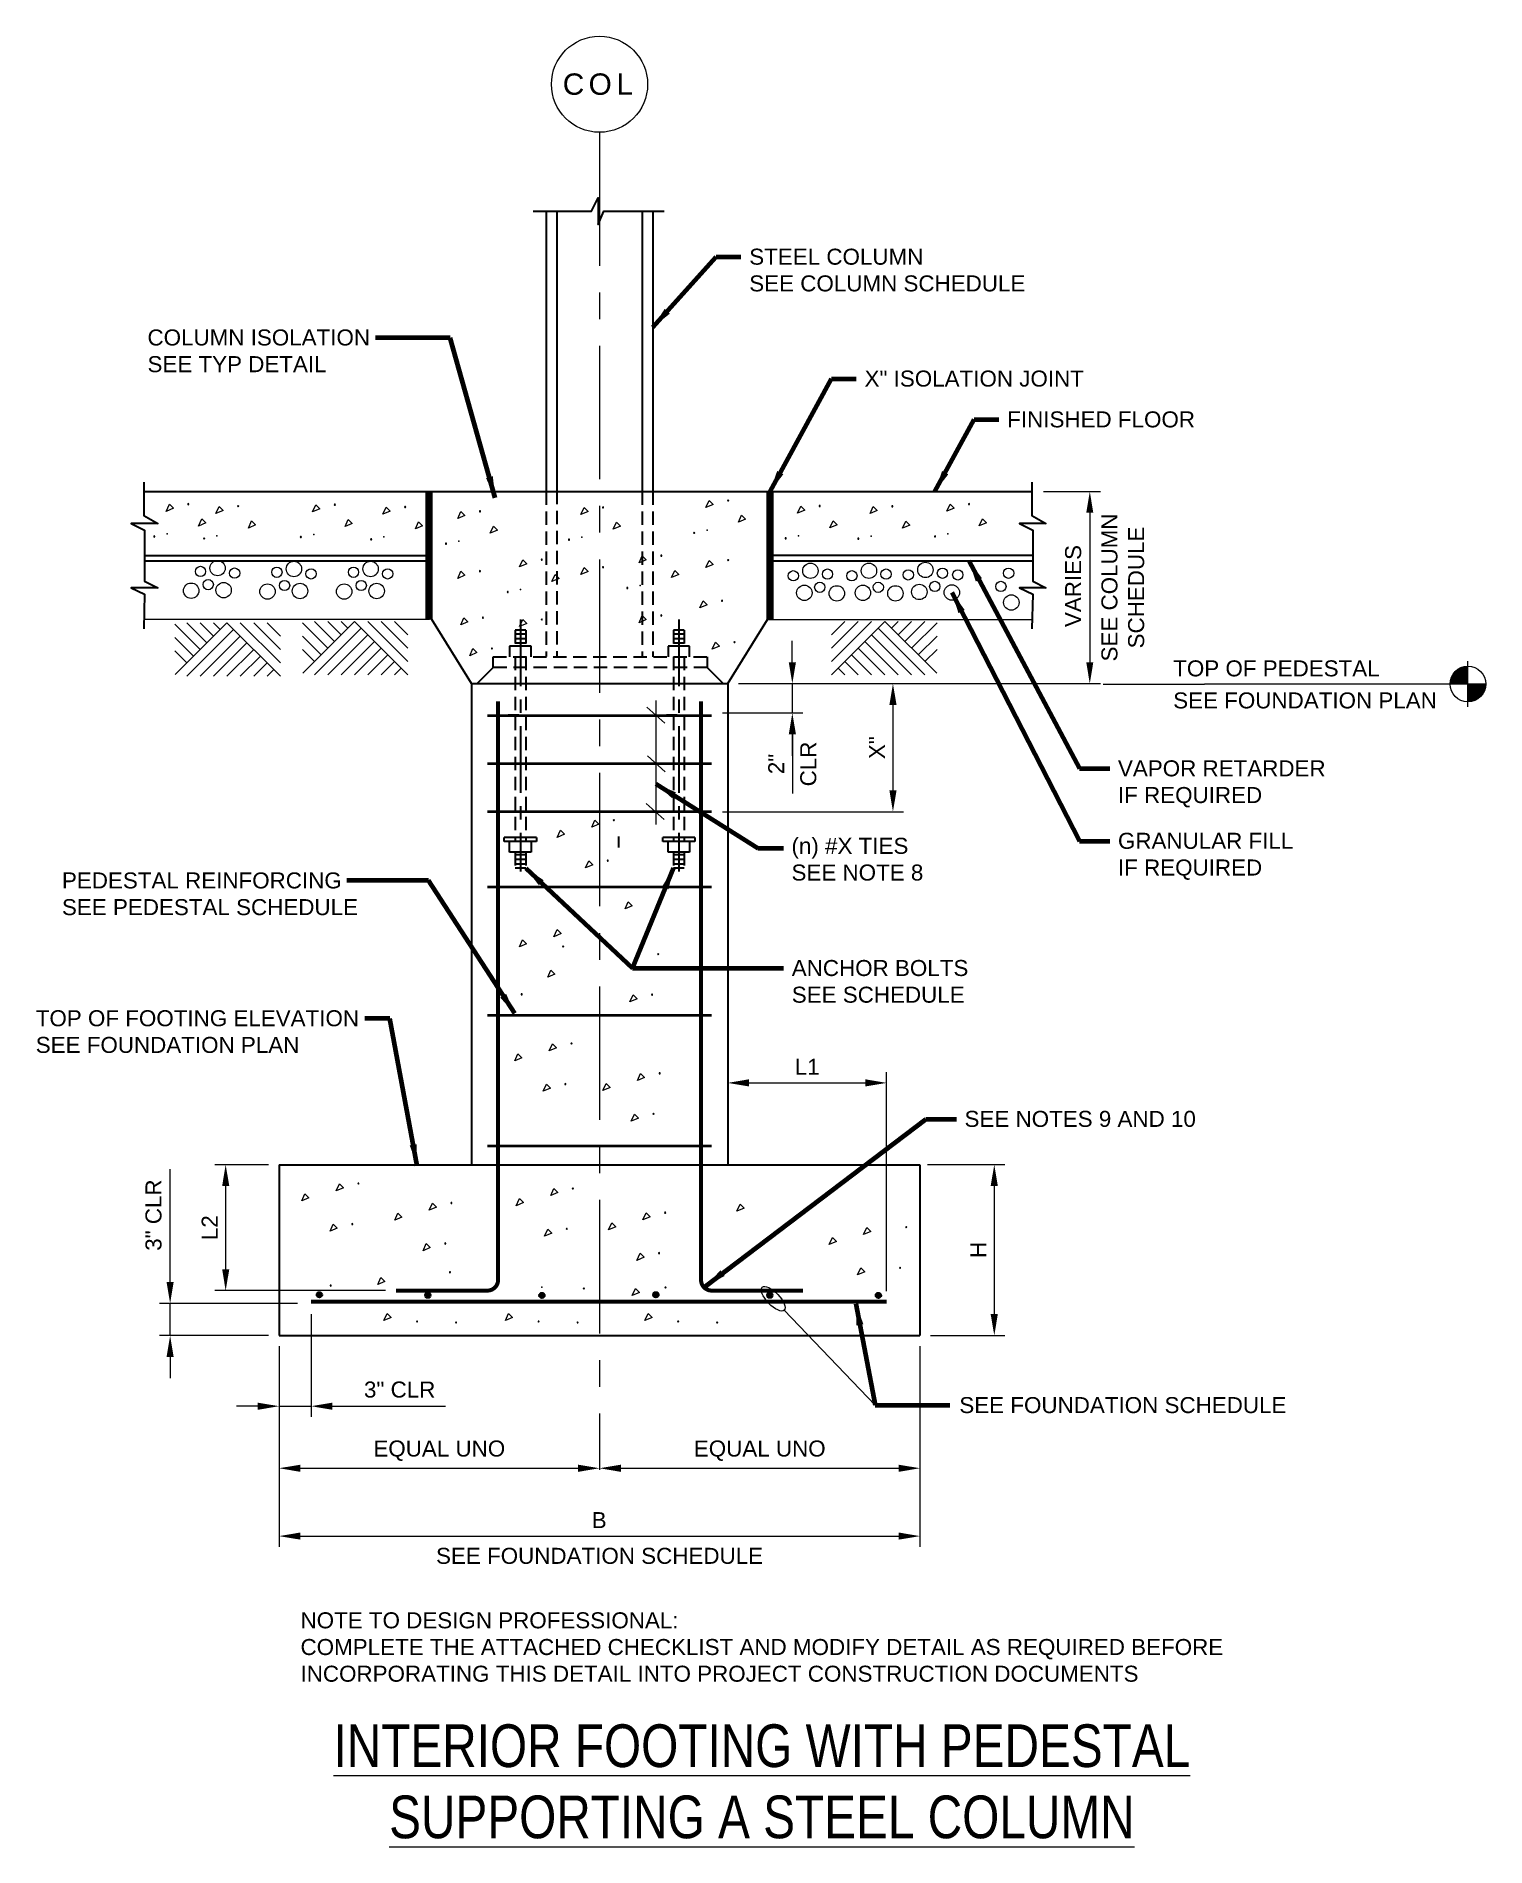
# Model space of a CAD drawing. Header units: inches. Extents: x -285 to -149, y 1893 to 2063.
import ezdxf

# ---------------------------------------------------------------- set-up
doc = ezdxf.new("R2010")
doc.units = ezdxf.units.IN
doc.header["$LTSCALE"] = 5
doc.header["$MEASUREMENT"] = 0
for name, pattern in [('CENTER', [2, 1.25, -0.25, 0.25, -0.25]), ('CENTERX2', [4, 2.5, -0.5, 0.5, -0.5]), ('HIDDEN', [0.375, 0.25, -0.125])]:
    doc.linetypes.add(name, pattern=pattern)
for name, color, linetype, lineweight in [('S-ANNO-DIMS', 1, 'Continuous', 20), ('S-ANNO-TEXT', 7, 'Continuous', 20), ('S-DELT-PATT', 7, 'Continuous', 15), ('S-DETL', 3, 'Continuous', 30), ('S-GRID', 9, 'CENTER', 20), ('S-GRID-IDEN', 9, 'Continuous', 20)]:
    doc.layers.add(name, color=color, linetype=linetype, lineweight=lineweight)
doc.styles.add('Romans', font='arial.ttf')
doc.dimstyles.get("Standard").update_dxf_attribs({"dimtxt": 0.18, "dimasz": 0.18, "dimexe": 0.18, "dimexo": 0.0625, "dimgap": 0.09, "dimtad": 0, "dimtih": 1, "dimtoh": 1, "dimdec": 4, "dimzin": 0, "dimdsep": 46, "dimtxsty": 'Standard', "dimcen": 0.09, "dimadec": 0, "dimazin": 0, "dimtfac": 1, "dimtdec": 4, "dimtofl": 0, "dimtmove": 0, "dimatfit": 3, "dimfxl": 1, "dimtolj": 1, "dimtzin": 0, "dimarcsym": 0})

msp = doc.modelspace()

# ---------------------------------------------------------------- texts
at = {"layer": 'S-ANNO-DIMS', "insert": (-182.7915521, 2011.0936153), "char_height": 1.499999989, "attachment_point": 5, "rotation": 90, "style": 'Romans'}
msp.add_mtext('\\A1;SEE COLUMN\\PSCHEDULE', dxfattribs=at)
at = {"layer": 'S-ANNO-DIMS', "insert": (-213.7356609, 1994.5630901), "char_height": 1.49999999, "attachment_point": 5, "rotation": 90, "line_spacing_factor": 1.2, "style": 'Romans'}
msp.add_mtext('\\A1;2"\\PCLR', dxfattribs=at)
at = {"layer": 'S-ANNO-DIMS', "insert": (-231.7867296, 1920.3831125), "char_height": 1.499999989, "attachment_point": 5, "style": 'Romans'}
msp.add_mtext('\\A1;SEE FOUNDATION SCHEDULE', dxfattribs=at)
at = {"layer": 'S-ANNO-TEXT', "style": 'Romans'}
for s, insert, char_height, attachment_point in [('{\\T1.2;COL}', (-231.7867296, 2058.2296153), 2, 5), ('\\A1;STEEL COLUMN\\PSEE COLUMN SCHEDULE', (-217.7718452, 2042.8283854), 1.499999989, 1), ('\\A1;COLUMN ISOLATION\\PSEE TYP DETAIL', (-274.1095507, 2035.2624746), 1.499999989, 1), ('\\A1;X" ISOLATION JOINT', (-206.9767525, 2031.4141096), 1.499999989, 1), ('\\A1;FINISHED FLOOR', (-193.6184379, 2027.5895241), 1.499999989, 1), ('\\A1;VAPOR RETARDER \\PIF REQUIRED', (-183.2536834, 1994.904293), 1.499999989, 1), ('\\A1;(n) #X TIES\\PSEE NOTE 8', (-213.8171429, 1987.6466565), 1.499999989, 1), ('\\A1;GRANULAR FILL \\PIF REQUIRED', (-183.2536834, 1988.116776), 1.499999989, 1), ('\\A1;PEDESTAL REINFORCING\\PSEE PEDESTAL SCHEDULE', (-282.1170471, 1984.4059508), 1.499999989, 1), ('\\A1;ANCHOR BOLTS\\PSEE SCHEDULE', (-213.7910515, 1976.2036757), 1.499999989, 1), ('\\A1;TOP OF FOOTING ELEVATION \\PSEE FOUNDATION PLAN', (-284.5722703, 1971.4992277), 1.499999989, 1), ('\\A1;SEE NOTES 9 AND 10', (-197.6173354, 1962.0723755), 1.499999989, 1), ('\\A1;SEE FOUNDATION SCHEDULE', (-198.1033494, 1935.2643497), 1.499999989, 1), ('NOTE TO DESIGN PROFESSIONAL: \\PCOMPLETE THE ATTACHED CHECKLIST AND MODIFY DETAIL AS REQUIRED BEFORE \\PINCORPORATING THIS DETAIL INTO PROJECT CONSTRUCTION DOCUMENTS', (-259.7829497, 1915.1043267), 1.499999989, 1), ('{\\W0.8;\\LINTERIOR FOOTING WITH PEDESTAL \\PSUPPORTING A STEEL COLUMN}', (-216.5905557, 1904.6097837), 4, 2)]:
    msp.add_mtext(s, dxfattribs=dict(at, insert=insert, char_height=char_height, attachment_point=attachment_point))
at = {"layer": 'S-ANNO-TEXT', "insert": (-178.0795639, 2002.0074441), "char_height": 1.499999989, "attachment_point": 4, "line_spacing_factor": 1.2, "style": 'Romans'}
msp.add_mtext('\\A1;TOP OF PEDESTAL \\PSEE FOUNDATION PLAN', dxfattribs=at)

# ---------------------------------------------------------------- blocks, each defined once
blk = doc.blocks.new('*D0')
at = {"layer": 'Defpoints', "color": 0, "transparency": 16777216}
for p in [(-191.23, 2020.09), (-219.79, 2002.09), (-185.89, 2002.09)]:
    blk.add_point(p, dxfattribs=at)
at = {"layer": 'S-ANNO-DIMS', "transparency": 16777216}
for p, q in [((-190.23, 2020.09), (-184.89, 2020.09)), ((-185.89, 2018.09), (-185.89, 2004.09)), ((-218.79, 2002.09), (-184.89, 2002.09))]:
    blk.add_line(p, q, dxfattribs=at)
for points in [[(-186.22, 2018.09), (-185.56, 2018.09), (-185.89, 2020.09)], [(-186.22, 2004.09), (-185.56, 2004.09), (-185.89, 2002.09)]]:
    blk.add_solid(points, dxfattribs=at)
at = {"layer": 'S-ANNO-DIMS', "transparency": 16777216, "insert": (-187.44, 2011.23), "char_height": 1.5, "attachment_point": 5, "rotation": 90, "style": 'Romans'}
blk.add_mtext('\\A1;VARIES ', dxfattribs=at)
blk = doc.blocks.new('*D1')
at = {"layer": 'Defpoints', "color": 0, "transparency": 16777216}
for p in [(-259.07, 1944.03), (-271.99, 1941.03), (-261.79, 1941.03)]:
    blk.add_point(p, dxfattribs=at)
at = {"layer": 'S-ANNO-DIMS', "transparency": 16777216}
for p, q in [((-271.99, 1946.03), (-271.99, 1956.6)), ((-260.07, 1944.03), (-272.99, 1944.03)), ((-271.99, 1941.03), (-271.99, 1944.03)), ((-262.79, 1941.03), (-272.99, 1941.03)), ((-271.99, 1939.03), (-271.99, 1937.03))]:
    blk.add_line(p, q, dxfattribs=at)
for points in [[(-272.32, 1946.03), (-271.66, 1946.03), (-271.99, 1944.03)], [(-272.32, 1939.03), (-271.66, 1939.03), (-271.99, 1941.03)]]:
    blk.add_solid(points, dxfattribs=at)
at = {"layer": 'S-ANNO-DIMS', "transparency": 16777216, "insert": (-273.54, 1952.31), "char_height": 1.5, "attachment_point": 5, "rotation": 90, "style": 'Romans'}
blk.add_mtext('\\A1;3" CLR', dxfattribs=at)
blk = doc.blocks.new('*D2')
at = {"layer": 'Defpoints', "color": 0, "transparency": 16777216}
for p in [(-258.79, 1944.03), (-261.79, 1940.12), (-258.79, 1934.41)]:
    blk.add_point(p, dxfattribs=at)
at = {"layer": 'S-ANNO-DIMS', "transparency": 16777216}
for p, q in [((-258.79, 1943.03), (-258.79, 1933.41)), ((-261.79, 1939.12), (-261.79, 1933.41)), ((-263.79, 1934.41), (-265.79, 1934.41)), ((-261.79, 1934.41), (-258.79, 1934.41)), ((-256.79, 1934.41), (-246.22, 1934.41))]:
    blk.add_line(p, q, dxfattribs=at)
for points in [[(-263.79, 1934.74), (-263.79, 1934.07), (-261.79, 1934.41)], [(-256.79, 1934.74), (-256.79, 1934.07), (-258.79, 1934.41)]]:
    blk.add_solid(points, dxfattribs=at)
at = {"layer": 'S-ANNO-DIMS', "transparency": 16777216, "insert": (-250.5, 1935.96), "char_height": 1.5, "attachment_point": 5, "style": 'Romans'}
blk.add_mtext('\\A1;3" CLR', dxfattribs=at)
blk = doc.blocks.new('*D3')
at = {"layer": 'Defpoints', "color": 0, "transparency": 16777216}
for p in [(-261.79, 1941.03), (-201.79, 1941.03), (-201.79, 1922.24)]:
    blk.add_point(p, dxfattribs=at)
at = {"layer": 'S-ANNO-DIMS', "transparency": 16777216}
for p, q in [((-261.79, 1940.03), (-261.79, 1921.24)), ((-201.79, 1940.03), (-201.79, 1921.24)), ((-259.79, 1922.24), (-203.79, 1922.24))]:
    blk.add_line(p, q, dxfattribs=at)
for points in [[(-259.79, 1922.58), (-259.79, 1921.91), (-261.79, 1922.24)], [(-203.79, 1922.58), (-203.79, 1921.91), (-201.79, 1922.24)]]:
    blk.add_solid(points, dxfattribs=at)
at = {"layer": 'S-ANNO-DIMS', "transparency": 16777216, "insert": (-231.82, 1923.74), "char_height": 1.5, "attachment_point": 5, "style": 'Romans'}
blk.add_mtext('\\A1;B', dxfattribs=at)
blk = doc.blocks.new('*D4')
at = {"layer": 'Defpoints', "color": 0, "transparency": 16777216}
for p in [(-201.79, 1941.03), (-231.79, 1928.6), (-201.79, 1928.6)]:
    blk.add_point(p, dxfattribs=at)
at = {"layer": 'S-ANNO-DIMS', "transparency": 16777216}
for p, q in [((-201.79, 1940.03), (-201.79, 1927.6)), ((-229.79, 1928.6), (-203.79, 1928.6))]:
    blk.add_line(p, q, dxfattribs=at)
for points in [[(-229.79, 1928.93), (-229.79, 1928.26), (-231.79, 1928.6)], [(-203.79, 1928.93), (-203.79, 1928.26), (-201.79, 1928.6)]]:
    blk.add_solid(points, dxfattribs=at)
at = {"layer": 'S-ANNO-DIMS', "transparency": 16777216, "insert": (-216.79, 1930.24), "char_height": 1.5, "attachment_point": 5, "style": 'Romans'}
blk.add_mtext('\\A1;EQUAL UNO', dxfattribs=at)
blk = doc.blocks.new('*D5')
at = {"layer": 'Defpoints', "color": 0, "transparency": 16777216}
for p in [(-261.79, 1941.03), (-231.79, 1928.6), (-231.79, 1928.6)]:
    blk.add_point(p, dxfattribs=at)
at = {"layer": 'S-ANNO-DIMS', "transparency": 16777216}
for p, q in [((-261.79, 1940.03), (-261.79, 1927.6)), ((-259.79, 1928.6), (-233.79, 1928.6))]:
    blk.add_line(p, q, dxfattribs=at)
for points in [[(-259.79, 1928.93), (-259.79, 1928.26), (-261.79, 1928.6)], [(-233.79, 1928.93), (-233.79, 1928.26), (-231.79, 1928.6)]]:
    blk.add_solid(points, dxfattribs=at)
at = {"layer": 'S-ANNO-DIMS', "transparency": 16777216, "insert": (-246.79, 1930.24), "char_height": 1.5, "attachment_point": 5, "style": 'Romans'}
blk.add_mtext('\\A1;EQUAL UNO', dxfattribs=at)
blk = doc.blocks.new('*D6')
at = {"layer": 'Defpoints', "color": 0, "transparency": 16777216}
for p in [(-202.07, 1957.04), (-201.79, 1941.03), (-194.83, 1941.03)]:
    blk.add_point(p, dxfattribs=at)
at = {"layer": 'S-ANNO-DIMS', "transparency": 16777216}
for p, q in [((-201.07, 1957.04), (-193.83, 1957.04)), ((-194.83, 1955.04), (-194.83, 1943.03)), ((-200.79, 1941.03), (-193.83, 1941.03))]:
    blk.add_line(p, q, dxfattribs=at)
for points in [[(-195.17, 1955.04), (-194.5, 1955.04), (-194.83, 1957.04)], [(-195.17, 1943.03), (-194.5, 1943.03), (-194.83, 1941.03)]]:
    blk.add_solid(points, dxfattribs=at)
at = {"layer": 'S-ANNO-DIMS', "transparency": 16777216, "insert": (-196.33, 1949.04), "char_height": 1.5, "attachment_point": 5, "rotation": 90, "style": 'Romans'}
blk.add_mtext('\\A1;H', dxfattribs=at)
blk = doc.blocks.new('*D7')
at = {"layer": 'Defpoints', "color": 0, "transparency": 16777216}
for p in [(-219.79, 2002.09), (-221.29, 1999.34), (-213.74, 1999.34)]:
    blk.add_point(p, dxfattribs=at)
at = {"layer": 'S-ANNO-DIMS', "transparency": 16777216}
for p, q in [((-213.74, 2004.09), (-213.74, 2006.09)), ((-218.79, 2002.09), (-212.74, 2002.09)), ((-213.74, 2002.09), (-213.74, 1999.34)), ((-220.29, 1999.34), (-212.74, 1999.34)), ((-213.74, 1997.34), (-213.74, 1995.34))]:
    blk.add_line(p, q, dxfattribs=at)
for points in [[(-214.07, 2004.09), (-213.4, 2004.09), (-213.74, 2002.09)], [(-214.07, 1997.34), (-213.4, 1997.34), (-213.74, 1999.34)]]:
    blk.add_solid(points, dxfattribs=at)
blk = doc.blocks.new('*D8')
at = {"layer": 'Defpoints', "color": 0, "transparency": 16777216}
for p in [(-210.37, 2002.09), (-221.29, 1990.09), (-204.32, 1990.09)]:
    blk.add_point(p, dxfattribs=at)
at = {"layer": 'S-ANNO-DIMS', "transparency": 16777216}
for p, q in [((-209.37, 2002.09), (-203.32, 2002.09)), ((-204.32, 2000.09), (-204.32, 1992.09)), ((-220.29, 1990.09), (-203.32, 1990.09))]:
    blk.add_line(p, q, dxfattribs=at)
for points in [[(-204.65, 2000.09), (-203.98, 2000.09), (-204.32, 2002.09)], [(-204.65, 1992.09), (-203.98, 1992.09), (-204.32, 1990.09)]]:
    blk.add_solid(points, dxfattribs=at)
at = {"layer": 'S-ANNO-DIMS', "transparency": 16777216, "insert": (-205.82, 1996.09), "char_height": 1.5, "attachment_point": 5, "rotation": 90, "style": 'Romans'}
blk.add_mtext('\\A1;X" ', dxfattribs=at)
blk = doc.blocks.new('*D9')
at = {"layer": 'Defpoints', "color": 0, "transparency": 16777216}
for p in [(-261.79, 1957.03), (-266.79, 1945.24), (-250.83, 1945.24)]:
    blk.add_point(p, dxfattribs=at)
at = {"layer": 'S-ANNO-DIMS', "transparency": 16777216}
for p, q in [((-262.79, 1957.03), (-267.79, 1957.03)), ((-266.79, 1955.03), (-266.79, 1947.24)), ((-251.83, 1945.24), (-267.79, 1945.24))]:
    blk.add_line(p, q, dxfattribs=at)
for points in [[(-267.12, 1955.03), (-266.45, 1955.03), (-266.79, 1957.03)], [(-267.12, 1947.24), (-266.45, 1947.24), (-266.79, 1945.24)]]:
    blk.add_solid(points, dxfattribs=at)
at = {"layer": 'S-ANNO-DIMS', "transparency": 16777216, "insert": (-268.29, 1951.13), "char_height": 1.5, "attachment_point": 5, "rotation": 90, "style": 'Romans'}
blk.add_mtext('\\A1;L2', dxfattribs=at)
blk = doc.blocks.new('*D10')
at = {"layer": 'Defpoints', "color": 0, "transparency": 16777216}
for p in [(-204.91, 1964.69), (-219.79, 1957.03), (-204.91, 1944.19)]:
    blk.add_point(p, dxfattribs=at)
at = {"layer": 'S-ANNO-DIMS', "transparency": 16777216}
for p, q in [((-219.79, 1958.03), (-219.79, 1965.69)), ((-204.91, 1945.19), (-204.91, 1965.69)), ((-217.79, 1964.69), (-206.91, 1964.69))]:
    blk.add_line(p, q, dxfattribs=at)
for points in [[(-217.79, 1965.03), (-217.79, 1964.36), (-219.79, 1964.69)], [(-206.91, 1965.03), (-206.91, 1964.36), (-204.91, 1964.69)]]:
    blk.add_solid(points, dxfattribs=at)
at = {"layer": 'S-ANNO-DIMS', "transparency": 16777216, "insert": (-212.35, 1966.2), "char_height": 1.5, "attachment_point": 5, "style": 'Romans'}
blk.add_mtext('\\A1;L1', dxfattribs=at)

# ---------------------------------------------------------------- dimensions: what is measured, and where the dimension line sits
at = {"layer": 'S-ANNO-DIMS'}
for base, p1, p2, text, override, picture, middle in [((-185.8886985, 2002.0936153), (-191.2337296, 2020.0936153), (-219.7867296, 2002.0936153), 'VARIES ', {"dimscale": 16, "dimtxt": 0.09375, "dimasz": 0.125, "dimexe": 0.0625, "dimgap": 0.0625, "dimtih": 0, "dimtoh": 0, "dimdec": 5, "dimlfac": 1, "dimrnd": 0.03125, "dimzin": 7, "dimlunit": 4, "dimtxsty": 'Romans', "dimcen": 0.125, "dimclrd": 256, "dimclre": 256, "dimclrt": 256, "dimadec": 4, "dimtdec": 5, "dimtofl": 1, "dimtvp": 1, "dimfrac": 2, "dimtzin": 3, "dimlwd": 65535, "dimlwe": 65535}, '*D0', (-185.8886985, 2011.2290178)), ((-213.7356609, 1999.3436153), (-219.7867296, 2002.0936153), (-221.2867296, 1999.3436153), ' ', {"dimscale": 16, "dimtxt": 0.09375, "dimasz": 0.125, "dimexe": 0.0625, "dimgap": 0.0625, "dimtih": 0, "dimtoh": 0, "dimdec": 5, "dimlfac": 1, "dimrnd": 0.03125, "dimzin": 7, "dimlunit": 4, "dimtxsty": 'Romans', "dimcen": 0.125, "dimclrd": 256, "dimclre": 256, "dimclrt": 256, "dimadec": 4, "dimtdec": 5, "dimtofl": 1, "dimtmove": 2, "dimtvp": 1, "dimfrac": 2, "dimtzin": 3, "dimlwd": 65535, "dimlwe": 65535}, '*D7', (-213.7356609, 1994.3753989)), ((-204.3177128, 1990.0936153), (-210.3687815, 2002.0936153), (-221.2867296, 1990.0936153), 'X" ', {"dimscale": 16, "dimtxt": 0.09375, "dimasz": 0.125, "dimexe": 0.0625, "dimgap": 0.0625, "dimtih": 0, "dimtoh": 0, "dimdec": 5, "dimlfac": 1, "dimrnd": 0.03125, "dimzin": 7, "dimlunit": 4, "dimtxsty": 'Romans', "dimcen": 0.125, "dimclrd": 256, "dimclre": 256, "dimclrt": 256, "dimadec": 4, "dimtdec": 5, "dimtofl": 1, "dimtmove": 0, "dimtvp": 1, "dimfrac": 2, "dimtzin": 3, "dimlwd": 65535, "dimlwe": 65535}, '*D8', (-204.3177128, 1996.0936153)), ((-194.8332546, 1941.0276153), (-202.0656704, 1957.044469), (-201.7867296, 1941.0276153), 'H', {"dimscale": 16, "dimtxt": 0.09375, "dimasz": 0.125, "dimexe": 0.0625, "dimgap": 0.0625, "dimtih": 0, "dimtoh": 0, "dimdec": 5, "dimlfac": 1, "dimrnd": 0.03125, "dimzin": 7, "dimlunit": 4, "dimtxsty": 'Romans', "dimcen": 0.125, "dimclrd": 256, "dimclre": 256, "dimclrt": 256, "dimadec": 4, "dimtdec": 5, "dimtofl": 1, "dimtvp": 1, "dimfrac": 2, "dimtzin": 3, "dimlwd": 65535, "dimlwe": 65535}, '*D6', (-194.8332546, 1949.0360422)), ((-271.9891722, 1941.0276153), (-259.0656704, 1944.0276153), (-261.7867296, 1941.0276153), '3" CLR', {"dimscale": 16, "dimtxt": 0.09375, "dimasz": 0.125, "dimexe": 0.0625, "dimgap": 0.0625, "dimtih": 0, "dimtoh": 0, "dimdec": 5, "dimlfac": 1, "dimrnd": 0.03125, "dimzin": 7, "dimlunit": 4, "dimtxsty": 'Romans', "dimcen": 0.125, "dimclrd": 256, "dimclre": 256, "dimclrt": 256, "dimadec": 4, "dimtdec": 5, "dimtofl": 1, "dimtvp": 1, "dimfrac": 2, "dimtzin": 3, "dimlwd": 65535, "dimlwe": 65535}, '*D1', (-271.9891722, 1952.3120627)), ((-266.7867296, 1945.2384988), (-261.7867296, 1957.0276153), (-250.8300265, 1945.2384988), 'L2', {"dimscale": 16, "dimtxt": 0.09375, "dimasz": 0.125, "dimexe": 0.0625, "dimgap": 0.0625, "dimtih": 0, "dimtoh": 0, "dimdec": 5, "dimlfac": 1, "dimrnd": 0.03125, "dimzin": 7, "dimlunit": 4, "dimtxsty": 'Romans', "dimcen": 0.125, "dimclrd": 256, "dimclre": 256, "dimclrt": 256, "dimadec": 4, "dimtdec": 5, "dimtofl": 1, "dimtvp": 1, "dimfrac": 2, "dimtzin": 3, "dimlwd": 65535, "dimlwe": 65535}, '*D9', (-266.7867296, 1951.133057))]:
    dim = msp.add_linear_dim(base=base, p1=p1, p2=p2, angle=90, text=text, dimstyle='Standard', override=override, dxfattribs=at)
    dim.commit()
    dim.dimension.update_dxf_attribs({"geometry": picture, "text_midpoint": middle, "dimtype": 128})
for base, p1, p2, text, picture, middle in [((-204.9078362, 1964.6947979), (-219.7867296, 1957.0276153), (-204.9078362, 1944.1872831), 'L1', '*D10', (-212.3472829, 1964.6947979)), ((-258.7867296, 1934.4053444), (-261.7867296, 1940.1220372), (-258.7867296, 1944.0276153), '3" CLR', '*D2', (-250.5022822, 1934.4053444)), ((-201.7867296, 1922.2425372), (-261.7867296, 1941.0276153), (-201.7867296, 1941.0276153), 'B', '*D3', (-231.8237829, 1922.2425372)), ((-231.7867296, 1928.5955878), (-261.7867296, 1941.0276153), (-231.7867296, 1928.5955878), 'EQUAL UNO', '*D5', (-246.7867296, 1928.5955878)), ((-201.7867296, 1928.5955878), (-231.7867296, 1928.5955878), (-201.7867296, 1941.0276153), 'EQUAL UNO', '*D4', (-216.7867296, 1928.5955878))]:
    dim = msp.add_linear_dim(base=base, p1=p1, p2=p2, text=text, dimstyle='Standard', override={"dimscale": 16, "dimtxt": 0.09375, "dimasz": 0.125, "dimexe": 0.0625, "dimgap": 0.0625, "dimtih": 0, "dimtoh": 0, "dimdec": 5, "dimlfac": 1, "dimrnd": 0.03125, "dimzin": 7, "dimlunit": 4, "dimtxsty": 'Romans', "dimcen": 0.125, "dimclrd": 256, "dimclre": 256, "dimclrt": 256, "dimadec": 4, "dimtdec": 5, "dimtofl": 1, "dimtvp": 1, "dimfrac": 2, "dimtzin": 3, "dimlwd": 65535, "dimlwe": 65535}, dxfattribs=at)
    dim.commit()
    dim.dimension.update_dxf_attribs({"geometry": picture, "text_midpoint": middle, "dimtype": 128})

# ---------------------------------------------------------------- hatches: boundary and pattern name
at = {"layer": 'S-ANNO-TEXT', "linetype": 'Continuous'}
h = msp.add_hatch(color=256, dxfattribs=at)
h.dxf.hatch_style = 1
h.paths.add_polyline_path([(-150.4891889, 2003.7245996, 0.4142135624), (-152.1610784, 2002.0527102), (-150.4891889, 2002.0527102)])
h = msp.add_hatch(color=256, dxfattribs=at)
h.dxf.hatch_style = 1
h.paths.add_polyline_path([(-150.4891889, 2003.7245996, 0.4142135624), (-152.1610784, 2002.0527102), (-150.4891889, 2002.0527102)])
h = msp.add_hatch(color=256, dxfattribs=at)
h.dxf.hatch_style = 1
h.paths.add_polyline_path([(-148.8172995, 2002.0527102), (-150.4891889, 2002.0527102), (-150.4891889, 2000.3808207, 0.4142135624)])
h = msp.add_hatch(color=256, dxfattribs=at)
h.dxf.hatch_style = 1
h.paths.add_polyline_path([(-148.8172995, 2002.0527102), (-150.4891889, 2002.0527102), (-150.4891889, 2000.3808207, 0.4142135624)])
at = {"layer": 'S-DETL'}
h = msp.add_hatch(color=256, dxfattribs=at)
h.dxf.hatch_style = 1
h.paths.add_polyline_path([(-258.2612176, 1944.8473516, 1), (-257.7612176, 1944.8473516, 1)])
h = msp.add_hatch(color=256, dxfattribs=at)
h.dxf.hatch_style = 1
h.paths.add_polyline_path([(-248.1115884, 1944.7942962, 1), (-247.6115884, 1944.7942962, 1)])
h = msp.add_hatch(color=256, dxfattribs=at)
h.dxf.hatch_style = 1
h.paths.add_polyline_path([(-237.4257258, 1944.7863599, 1), (-236.9257258, 1944.7863599, 1)])
h = msp.add_hatch(color=256, dxfattribs=at)
h.dxf.hatch_style = 1
h.paths.add_polyline_path([(-226.7619465, 1944.8523225, 1), (-226.2619465, 1944.8523225, 1)])
h = msp.add_hatch(color=256, dxfattribs=at)
h.dxf.hatch_style = 1
h.paths.add_polyline_path([(-216.0921875, 1944.8009988, 1), (-215.5921875, 1944.8009988, 1)])
h = msp.add_hatch(color=256, dxfattribs=at)
h.dxf.hatch_style = 1
h.paths.add_polyline_path([(-205.9338368, 1944.7927246, 1), (-205.4338368, 1944.7927246, 1)])

# ---------------------------------------------------------------- linework, layer by layer
at = {"layer": 'S-ANNO-DIMS'}
for p, q in [((-227.3488697, 1999.8972899), (-225.6815241, 1998.3889711)), ((-226.5102126, 2000.5114138), (-226.5102126, 1988.8817656)), ((-213.7356609, 1997.3436153), (-213.7356609, 1991.7825649)), ((-227.295887, 1995.3354417), (-225.6285414, 1993.8271229)), ((-227.418846, 1990.8598551), (-225.7515005, 1989.3515363))]:
    msp.add_line(p, q, dxfattribs=at)
at = {"layer": 'S-ANNO-TEXT', "linetype": 'Continuous'}
for p, q in [((-150.4891889, 1999.9209667), (-150.4891889, 2004.203346)), ((-150.4891889, 1999.9209667), (-150.4891889, 2004.203346)), ((-184.6454345, 2002.043264), (-175.1482354, 2002.043264)), ((-148.8172995, 2002.0527102), (-175.1482354, 2002.043264)), ((-148.8172995, 2002.0527102), (-175.1482354, 2002.043264))]:
    msp.add_line(p, q, dxfattribs=at)
at = {"layer": 'S-ANNO-TEXT'}
for p, q in [((-240.2666671, 1999.1216153), (-239.2646671, 1999.1216153)), ((-225.4393863, 1999.1216153), (-224.4373863, 1999.1216153))]:
    msp.add_line(p, q, dxfattribs=at)
msp.add_lwpolyline([(-214.502058, 1943.4014322), (-205.9858609, 1934.5075274)], dxfattribs=at)
at = {"layer": 'S-ANNO-TEXT', "linetype": 'Continuous'}
msp.add_circle((-150.4891889, 2002.0527102), 1.6718894, dxfattribs=at)
msp.add_circle((-150.4891889, 2002.0527102), 1.6718894, dxfattribs=at)
at = {"layer": 'S-ANNO-TEXT'}
msp.add_ellipse((-215.5294603, 1944.4744016), major_axis=(-1.0274023, 1.0729694), ratio=0.4, dxfattribs=at)
at = {"layer": 'S-DELT-PATT', "color": 7, "linetype": 'Continuous'}
msp.add_line((-247.7026384, 2008.0936153), (-274.3923763, 2008.0936153), dxfattribs=at)
at = {"layer": 'S-DELT-PATT'}
for p, q in [((-216.077024, 2008.0936153), (-191.2868645, 2008.0936153)), ((-269.1678967, 2005.2779935), (-271.5532561, 2007.6633528)), ((-269.7928967, 2004.6529935), (-271.5532561, 2006.4133528)), ((-266.6678967, 2007.7779935), (-271.5168655, 2002.9290247)), ((-268.5428967, 2005.9029935), (-270.4178967, 2007.7779935)), ((-266.0428967, 2007.1529935), (-270.4178967, 2002.7779935)), ((-267.9178967, 2006.5279935), (-269.1678967, 2007.7779935)), ((-265.4178967, 2006.5279935), (-269.1678967, 2002.7779935)), ((-267.2928967, 2007.1529935), (-267.9178967, 2007.7779935)), ((-261.6678967, 2002.7779935), (-266.6678967, 2007.7779935)), ((-261.6678967, 2004.0279935), (-265.4178967, 2007.7779935)), ((-261.6678967, 2005.2779935), (-264.1678967, 2007.7779935)), ((-261.6678967, 2006.5279935), (-262.9178967, 2007.7779935)), ((-257.2239807, 2005.4091406), (-259.6093401, 2007.7945)), ((-257.8489807, 2004.7841406), (-259.6093401, 2006.5445)), ((-254.7239807, 2007.9091406), (-259.5729495, 2003.0601719)), ((-256.5989807, 2006.0341406), (-258.4739807, 2007.9091406)), ((-254.0989807, 2007.2841406), (-258.4739807, 2002.9091406)), ((-255.9739807, 2006.6591406), (-257.2239807, 2007.9091406)), ((-253.4739807, 2006.6591406), (-257.2239807, 2002.9091406)), ((-255.3489807, 2007.2841406), (-255.9739807, 2007.9091406)), ((-249.7239807, 2002.9091406), (-254.7239807, 2007.9091406)), ((-249.7239807, 2004.1591406), (-253.4739807, 2007.9091406)), ((-249.7239807, 2005.4091406), (-252.2239807, 2007.9091406)), ((-249.7239807, 2006.6591406), (-250.9739807, 2007.9091406)), ((-210.067698, 2002.9123481), (-205.067698, 2007.9123481)), ((-210.067698, 2006.6623481), (-208.817698, 2007.9123481)), ((-210.067698, 2005.4123481), (-207.567698, 2007.9123481)), ((-210.067698, 2004.1623481), (-206.317698, 2007.9123481)), ((-206.317698, 2006.6623481), (-202.567698, 2002.9123481)), ((-205.692698, 2007.2873481), (-201.317698, 2002.9123481)), ((-205.067698, 2007.9123481), (-200.2187292, 2003.0633794)), ((-204.442698, 2007.2873481), (-203.817698, 2007.9123481)), ((-203.817698, 2006.6623481), (-202.567698, 2007.9123481)), ((-203.192698, 2006.0373481), (-201.317698, 2007.9123481)), ((-202.567698, 2005.4123481), (-200.1823386, 2007.7977075)), ((-201.942698, 2004.7873481), (-200.1823386, 2006.5477075)), ((-270.4178967, 2004.0279935), (-271.5532561, 2005.1633528)), ((-264.7928967, 2005.9029935), (-267.9178967, 2002.7779935)), ((-264.1678967, 2005.2779935), (-266.6678967, 2002.7779935)), ((-263.5428967, 2004.6529935), (-265.4178967, 2002.7779935)), ((-258.4739807, 2004.1591406), (-259.6093401, 2005.2945)), ((-252.8489807, 2006.0341406), (-255.9739807, 2002.9091406)), ((-252.2239807, 2005.4091406), (-254.7239807, 2002.9091406)), ((-251.5989807, 2004.7841406), (-253.4739807, 2002.9091406)), ((-208.192698, 2004.7873481), (-206.317698, 2002.9123481)), ((-207.567698, 2005.4123481), (-205.067698, 2002.9123481)), ((-206.942698, 2006.0373481), (-203.817698, 2002.9123481)), ((-201.317698, 2004.1623481), (-200.1823386, 2005.2977075)), ((-262.9178967, 2004.0279935), (-264.1678967, 2002.7779935)), ((-262.2928967, 2003.4029935), (-262.9178967, 2002.7779935)), ((-250.9739807, 2004.1591406), (-252.2239807, 2002.9091406)), ((-250.3489807, 2003.5341406), (-250.9739807, 2002.9091406)), ((-209.442698, 2003.5373481), (-208.817698, 2002.9123481)), ((-208.817698, 2004.1623481), (-207.567698, 2002.9123481))]:
    msp.add_line(p, q, dxfattribs=at)
at = {"layer": 'S-DELT-PATT', "flags": 128}
for points in [[(-271.6888452, 2018.5088183), (-272.3631082, 2018.221168), (-272.0637379, 2018.883711)], [(-267.0222168, 2018.3204184), (-267.6964798, 2018.0327681), (-267.3971095, 2018.6953111)], [(-257.9717812, 2018.4617176), (-258.6460441, 2018.1740673), (-258.3466739, 2018.8366103)], [(-251.3881979, 2018.2441811), (-252.0624608, 2017.9565308), (-251.7630906, 2018.6190738)], [(-244.3846124, 2017.8373067), (-245.0588754, 2017.5496564), (-244.7595052, 2018.2121994)], [(-232.864973, 2018.2101113), (-233.539236, 2017.922461), (-233.2398657, 2018.585004)], [(-221.1476211, 2018.862064), (-221.821884, 2018.5744137), (-221.5225138, 2019.2369567)], [(-212.5768956, 2018.3403204), (-213.2511585, 2018.0526701), (-212.9517883, 2018.7152132)], [(-205.7815206, 2018.3104092), (-206.4557835, 2018.0227589), (-206.1564133, 2018.685302)], [(-198.5969813, 2018.5197891), (-199.2712443, 2018.2321388), (-198.971874, 2018.8946818)], [(-268.6569658, 2017.1361164), (-269.3312288, 2016.8484661), (-269.0318585, 2017.5110091)], [(-263.9903374, 2016.9477165), (-264.6646004, 2016.6600662), (-264.3652301, 2017.3226092)], [(-254.9399018, 2017.0890157), (-255.6141648, 2016.8013654), (-255.3147945, 2017.4639084)], [(-248.3563185, 2016.8714792), (-249.0305815, 2016.5838289), (-248.7312112, 2017.2463719)], [(-241.3527331, 2016.4646048), (-242.026996, 2016.1769545), (-241.7276258, 2016.8394975)], [(-229.8330936, 2016.8374094), (-230.5073566, 2016.5497591), (-230.2079863, 2017.2123021)], [(-218.1157417, 2017.4893621), (-218.7900046, 2017.2017118), (-218.4906344, 2017.8642548)], [(-209.5450162, 2016.9676185), (-210.2192792, 2016.6799682), (-209.9199089, 2017.3425113)], [(-202.7496412, 2016.9377073), (-203.4239042, 2016.650057), (-203.1245339, 2017.3126001)], [(-195.5651019, 2017.1470872), (-196.2393649, 2016.8594369), (-195.9399946, 2017.5219799)], [(-238.6014752, 2013.3170424), (-239.2757382, 2013.0293921), (-238.9763679, 2013.6919351)], [(-227.4083033, 2013.6898485), (-228.0825662, 2013.4021982), (-227.783196, 2014.0647412)], [(-221.1476211, 2013.2581045), (-221.821884, 2012.9704542), (-221.5225138, 2013.6329973)], [(-244.3846124, 2012.2333472), (-245.0588754, 2011.9456969), (-244.7595052, 2012.60824)], [(-235.5695958, 2011.9443405), (-236.2438588, 2011.6566902), (-235.9444886, 2012.3192332)], [(-232.864973, 2012.6061519), (-233.539236, 2012.3185015), (-233.2398657, 2012.9810446)], [(-224.3764239, 2012.3171466), (-225.0506868, 2012.0294963), (-224.7513166, 2012.6920393)], [(-221.7210031, 2009.4640025), (-222.3952661, 2009.1763522), (-222.0958959, 2009.8388952)], [(-244.1073433, 2007.879581), (-244.7816063, 2007.5919307), (-244.4822361, 2008.2544737)], [(-238.6014752, 2007.7130829), (-239.2757382, 2007.4254326), (-238.9763679, 2008.0879757)], [(-227.4083033, 2008.085889), (-228.0825662, 2007.7982387), (-227.783196, 2008.4607818)], [(-243.2678571, 2004.9903412), (-243.9421201, 2004.7026908), (-243.6427498, 2005.3652339)], [(-220.5550457, 2005.5961488), (-221.2293087, 2005.3084985), (-220.9299384, 2005.9710416)], [(-231.8488521, 1988.9197765), (-232.5231151, 1988.6321262), (-232.2237448, 1989.2946692)], [(-235.0776549, 1987.9788186), (-235.7519179, 1987.6911683), (-235.4525476, 1988.3537113)], [(-232.4222342, 1985.1256745), (-233.0964972, 1984.8380241), (-232.7971269, 1985.5005672)], [(-228.7232879, 1981.2913469), (-229.3975508, 1981.0036966), (-229.0981806, 1981.6662396)], [(-238.6195694, 1977.7286195), (-239.2938323, 1977.4409691), (-238.9944621, 1978.1035122)], [(-235.3907666, 1978.6695774), (-236.0650295, 1978.3819271), (-235.7656593, 1979.0444701)], [(-235.9641486, 1974.8754753), (-236.6384116, 1974.587825), (-236.3390414, 1975.2503681)], [(-228.2698096, 1972.5699165), (-228.9440725, 1972.2822662), (-228.6447023, 1972.9448092)], [(-239.0468599, 1967.0482888), (-239.7211229, 1966.7606384), (-239.4217526, 1967.4231815)], [(-235.8180571, 1967.9892467), (-236.49232, 1967.7015964), (-236.1929498, 1968.3641394)], [(-227.56648, 1965.1976556), (-228.2407429, 1964.9100053), (-227.9413727, 1965.5725483)], [(-236.3914391, 1964.1951446), (-237.0657021, 1963.9074943), (-236.7663319, 1964.5700374)], [(-230.7952828, 1964.2566977), (-231.4695458, 1963.9690473), (-231.1701755, 1964.6315904)], [(-228.1398621, 1961.4035535), (-228.814125, 1961.1159032), (-228.5147548, 1961.7784463)], [(-258.9935819, 1953.9343054), (-259.6678449, 1953.6466551), (-259.3684747, 1954.3091981)], [(-255.7647791, 1954.8752633), (-256.4390421, 1954.587613), (-256.1396718, 1955.250156)], [(-238.9169124, 1953.4798605), (-239.5911753, 1953.1922102), (-239.2918051, 1953.8547532)], [(-235.6881096, 1954.4208185), (-236.3623725, 1954.1331681), (-236.0630023, 1954.7957112)], [(-250.287196, 1952.1165245), (-250.961459, 1951.8288741), (-250.6620888, 1952.4914172)], [(-247.0583932, 1953.0574824), (-247.7326562, 1952.7698321), (-247.4332859, 1953.4323751)], [(-227.0466974, 1952.1485927), (-227.7209604, 1951.8609424), (-227.4215901, 1952.5234854)], [(-218.2554865, 1952.9604937), (-218.9297495, 1952.6728434), (-218.6303792, 1953.3353864)], [(-256.3381612, 1951.0811613), (-257.0124242, 1950.7935109), (-256.7130539, 1951.456054)], [(-236.2614916, 1950.6267164), (-236.9357546, 1950.3390661), (-236.6363844, 1951.0016091)], [(-230.2755002, 1951.2076348), (-230.9497632, 1950.9199844), (-230.6503929, 1951.5825275)], [(-206.3852715, 1950.7852581), (-207.0595345, 1950.4976078), (-206.7601642, 1951.1601508)], [(-247.6317753, 1949.2633803), (-248.3060383, 1948.97573), (-248.006668, 1949.6382731)], [(-227.6200795, 1948.3544906), (-228.2943425, 1948.0668403), (-227.9949722, 1948.7293833)], [(-209.6140743, 1949.8443002), (-210.2883373, 1949.5566499), (-209.988967, 1950.2191929)], [(-206.9586536, 1946.991156), (-207.6329166, 1946.7035057), (-207.3335463, 1947.3660488)], [(-251.8764578, 1946.0860986), (-252.5507208, 1945.7984482), (-252.2513505, 1946.4609913)], [(-228.0489094, 1945.0614336), (-228.7231723, 1944.7737833), (-228.4238021, 1945.4363263)], [(-251.3018896, 1942.7261404), (-251.9761525, 1942.4384901), (-251.6767823, 1943.1010331)], [(-239.928162, 1942.7261404), (-240.6024249, 1942.4384901), (-240.3030547, 1943.1010331)], [(-226.8589643, 1942.7261404), (-227.5332273, 1942.4384901), (-227.233857, 1943.1010331)]]:
    msp.add_lwpolyline(points, close=True, dxfattribs=at)
for points in [[(-270.3371753, 2018.8949143, 1), (-270.2334953, 2018.8949143, 1)], [(-265.6705469, 2018.7065144, 1), (-265.5668669, 2018.7065144, 1)], [(-256.6201113, 2018.8478135, 1), (-256.5164313, 2018.8478135, 1)], [(-250.036528, 2018.6302771, 1), (-249.932848, 2018.6302771, 1)], [(-243.0329425, 2018.2234027, 1), (-242.9292625, 2018.2234027, 1)], [(-231.5133031, 2018.5962073, 1), (-231.4096231, 2018.5962073, 1)], [(-219.7959512, 2019.24816, 1), (-219.6922712, 2019.24816, 1)], [(-211.2252257, 2018.7264164, 1), (-211.1215457, 2018.7264164, 1)], [(-204.4298507, 2018.6965052, 1), (-204.3261707, 2018.6965052, 1)], [(-197.2453114, 2018.905885, 1), (-197.1416314, 2018.905885, 1)], [(-273.5205905, 2015.8669872, 1), (-273.4169105, 2015.8669872, 1)], [(-268.853962, 2015.6785873, 1), (-268.750282, 2015.6785873, 1)], [(-259.8035264, 2015.8198865, 1), (-259.6998464, 2015.8198865, 1)], [(-253.2199431, 2015.60235, 1), (-253.1162631, 2015.60235, 1)], [(-246.2163577, 2015.1954756, 1), (-246.1126777, 2015.1954756, 1)], [(-234.6967183, 2015.5682803, 1), (-234.5930383, 2015.5682803, 1)], [(-222.9793663, 2016.2202329, 1), (-222.8756863, 2016.2202329, 1)], [(-214.4086408, 2015.6984894, 1), (-214.3049608, 2015.6984894, 1)], [(-207.6132658, 2015.6685782, 1), (-207.5095858, 2015.6685782, 1)], [(-200.4287266, 2015.877958, 1), (-200.3250466, 2015.877958, 1)], [(-237.2498053, 2013.7031384, 1), (-237.1461253, 2013.7031384, 1)], [(-231.5133031, 2012.9922478, 1), (-231.4096231, 2012.9922478, 1)], [(-226.0566334, 2014.0759445, 1), (-225.9529534, 2014.0759445, 1)], [(-219.7959512, 2013.6442005, 1), (-219.6922712, 2013.6442005, 1)], [(-243.0329425, 2012.6194432, 1), (-242.9292625, 2012.6194432, 1)], [(-240.4332205, 2010.6752113, 1), (-240.3295405, 2010.6752113, 1)], [(-229.2400485, 2011.0480174, 1), (-229.1363685, 2011.0480174, 1)], [(-220.3693332, 2009.8500984, 1), (-220.2656532, 2009.8500984, 1)], [(-242.7556734, 2008.265677, 1), (-242.6519934, 2008.265677, 1)], [(-237.2498053, 2008.0991789, 1), (-237.1461253, 2008.0991789, 1)], [(-226.0566334, 2008.471985, 1), (-225.9529534, 2008.471985, 1)], [(-241.9161872, 2005.3764371, 1), (-241.8125072, 2005.3764371, 1)], [(-219.2033758, 2005.9822448, 1), (-219.0996958, 2005.9822448, 1)], [(-230.4971822, 1989.3058725, 1), (-230.3935022, 1989.3058725, 1)], [(-231.0705643, 1985.5117704, 1), (-230.9668843, 1985.5117704, 1)], [(-235.2471412, 1977.468849, 1), (-235.1434612, 1977.468849, 1)], [(-226.3447576, 1976.7501145, 1), (-226.2410776, 1976.7501145, 1)], [(-239.1333515, 1972.9822326, 1), (-239.0296715, 1972.9822326, 1)], [(-226.9181397, 1972.9560125, 1), (-226.8144597, 1972.9560125, 1)], [(-234.4663872, 1968.3753427, 1), (-234.3627072, 1968.3753427, 1)], [(-226.2148101, 1965.5837516, 1), (-226.1111301, 1965.5837516, 1)], [(-235.0397693, 1964.5812406, 1), (-234.9360893, 1964.5812406, 1)], [(-226.7881922, 1961.7896495, 1), (-226.6845122, 1961.7896495, 1)], [(-254.4131092, 1955.2613593, 1), (-254.3094292, 1955.2613593, 1)], [(-234.3364397, 1954.8069144, 1), (-234.2327597, 1954.8069144, 1)], [(-245.7067233, 1953.4435784, 1), (-245.6030433, 1953.4435784, 1)], [(-225.6950275, 1952.5346886, 1), (-225.5913475, 1952.5346886, 1)], [(-254.9864913, 1951.4672572, 1), (-254.8828113, 1951.4672572, 1)], [(-234.9098217, 1951.0128124, 1), (-234.8061417, 1951.0128124, 1)], [(-203.1262012, 1951.1713541, 1), (-203.0225212, 1951.1713541, 1)], [(-246.2801054, 1949.6494763, 1), (-246.1764254, 1949.6494763, 1)], [(-226.2684096, 1948.7405866, 1), (-226.1647296, 1948.7405866, 1)], [(-245.8438782, 1946.9561134, 1), (-245.7401982, 1946.9561134, 1)], [(-203.6995833, 1947.377252, 1), (-203.5959033, 1947.377252, 1)], [(-257.0106386, 1945.7051778, 1), (-256.9069586, 1945.7051778, 1)], [(-233.308657, 1945.4361859, 1), (-233.204977, 1945.4361859, 1)], [(-225.6667104, 1945.5178529, 1), (-225.5630304, 1945.5178529, 1)], [(-222.0163298, 1945.4418316, 1), (-221.9126498, 1945.4418316, 1)], [(-248.9196906, 1942.3350085, 1), (-248.8160106, 1942.3350085, 1)], [(-245.26931, 1942.2589872, 1), (-245.16563, 1942.2589872, 1)], [(-237.545963, 1942.3350085, 1), (-237.442283, 1942.3350085, 1)], [(-233.8955824, 1942.2589872, 1), (-233.7919024, 1942.2589872, 1)], [(-224.4767653, 1942.3350085, 1), (-224.3730853, 1942.3350085, 1)], [(-220.8263847, 1942.2589872, 1), (-220.7227047, 1942.2589872, 1)]]:
    msp.add_lwpolyline(points, format="xyb", close=True, dxfattribs=at)
at = {"layer": 'S-DELT-PATT'}
for centre, radius in [((-269.1461396, 2012.5984848), 0.4799992), ((-267.5473923, 2012.9079842), 0.7199988), ((-260.3965642, 2012.8276405), 0.7199988), ((-253.2221322, 2012.8276405), 0.7199988), ((-212.0455292, 2012.6582784), 0.7199988), ((-206.5636533, 2012.6582784), 0.7199988), ((-201.2816879, 2012.7386222), 0.7199988), ((-270.0228881, 2010.7934878), 0.7199988), ((-268.4238908, 2011.3607369), 0.4799992), ((-266.9798932, 2010.8449877), 0.7199988), ((-265.948645, 2012.443735), 0.4799992), ((-262.87206, 2010.7131441), 0.7199988), ((-261.9953114, 2012.518141), 0.4799992), ((-261.2730627, 2011.2803931), 0.4799992), ((-259.8290651, 2010.764644), 0.7199988), ((-258.7978169, 2012.3633913), 0.4799992), ((-255.697628, 2010.7131441), 0.7199988), ((-254.8208795, 2012.518141), 0.4799992), ((-254.0986307, 2011.2803931), 0.4799992), ((-252.6546332, 2010.764644), 0.7199988), ((-251.6233849, 2012.3633913), 0.4799992), ((-213.6442765, 2012.1940292), 0.4799992), ((-212.6130283, 2010.5952819), 0.7199988), ((-211.1690307, 2011.1110311), 0.4799992), ((-210.446782, 2012.348779), 0.4799992), ((-208.1624006, 2012.1940292), 0.4799992), ((-207.1311523, 2010.5952819), 0.7199988), ((-205.6871548, 2011.1110311), 0.4799992), ((-204.964906, 2012.348779), 0.4799992), ((-202.8804352, 2012.274373), 0.4799992), ((-201.849187, 2010.6756257), 0.7199988), ((-200.4051894, 2011.1913748), 0.4799992), ((-199.6829407, 2012.4291227), 0.4799992), ((-198.8061922, 2010.6241258), 0.7199988), ((-198.2491706, 2012.274373), 0.4799992), ((-194.2109673, 2011.1913748), 0.4799992), ((-193.4887185, 2012.4291227), 0.4799992), ((-209.5700334, 2010.543782), 0.7199988), ((-204.0881575, 2010.543782), 0.7199988), ((-193.2341549, 2009.6908484), 0.7199988)]:
    msp.add_circle(centre, radius, dxfattribs=at)
for p in [(-221.7266403, 2016.4645846), (-272.2678645, 2016.1113389), (-267.6012361, 2015.922939), (-258.5508004, 2016.0642382), (-251.9672171, 2015.8467017), (-244.9636317, 2015.4398273), (-233.4439923, 2015.8126319), (-213.1559148, 2015.942841), (-206.3605398, 2015.9129298), (-199.1760006, 2016.1223097), (-239.1804945, 2010.919563), (-227.9873225, 2011.2923691), (-237.1783702, 1945.543438)]:
    msp.add_point(p, dxfattribs=at)
at = {"layer": 'S-DETL', "linetype": 'Continuous'}
for p, q in [((-236.7867296, 2046.3400009), (-236.7867296, 2020.0489434)), ((-235.7847296, 2046.3400009), (-235.7847296, 2020.0936153)), ((-227.7887296, 2046.3400009), (-227.7887296, 2020.0936153)), ((-226.7867296, 2046.3400009), (-226.7867296, 2020.0936153)), ((-274.3923763, 2020.0936153), (-191.3064533, 2020.0936153)), ((-247.9964353, 2008.0936153), (-247.9964353, 2020.0936153)), ((-247.8714353, 2008.0936153), (-247.8714353, 2020.0936153)), ((-247.7464353, 2008.0936153), (-247.7464353, 2020.0936153)), ((-247.6214353, 2008.0936153), (-247.6214353, 2020.0936153)), ((-247.4964353, 2008.0936153), (-247.4964353, 2020.0936153)), ((-247.4964353, 2008.0936153), (-247.4964353, 2020.0936153)), ((-216.077024, 2008.0936153), (-216.077024, 2020.0936153)), ((-216.077024, 2008.0936153), (-216.077024, 2020.0936153)), ((-215.952024, 2008.0936153), (-215.952024, 2020.0936153)), ((-215.827024, 2008.0936153), (-215.827024, 2020.0936153)), ((-215.702024, 2008.0936153), (-215.702024, 2020.0936153)), ((-215.577024, 2008.0936153), (-215.577024, 2020.0936153)), ((-274.3923763, 2014.0805272), (-247.7026384, 2014.0946755)), ((-274.3923763, 2013.5805272), (-247.7026384, 2013.5946755)), ((-191.2337296, 2014.0816153), (-215.577024, 2014.0945198)), ((-215.577024, 2013.5816153), (-191.2337296, 2013.5816153)), ((-243.7867296, 2002.0936153), (-247.4964353, 2008.0936153)), ((-219.7867296, 2002.0936153), (-216.077024, 2008.0936153)), ((-243.7867296, 2002.0936153), (-243.7867296, 1957.0276153)), ((-243.7867296, 2002.0936153), (-219.7867296, 2002.0936153)), ((-219.7867296, 2002.0936153), (-219.7867296, 1956.9676153)), ((-261.7867296, 1957.0276153), (-201.7867296, 1957.0276153)), ((-261.7867296, 1957.0276153), (-261.7867296, 1941.0276153)), ((-201.7867296, 1957.0276153), (-201.7867296, 1941.0276153)), ((-261.7867296, 1941.0276153), (-201.7867296, 1941.0276153))]:
    msp.add_line(p, q, dxfattribs=at)
at = {"layer": 'S-DETL', "color": 7, "linetype": 'HIDDEN'}
for p, q in [((-236.7867296, 2020.0936153), (-236.7867296, 2004.6432872)), ((-235.7847296, 2020.1382872), (-235.7847296, 2004.6432872)), ((-227.7887296, 2020.0936153), (-227.7887296, 2004.5986153)), ((-226.7867296, 2020.0936153), (-226.7867296, 2004.5986153)), ((-239.70137, 2007.1036153), (-239.70137, 2005.6006153)), ((-238.69937, 2007.1036153), (-238.69937, 2005.6006153)), ((-224.8740892, 2007.1036153), (-224.8740892, 2005.6006153)), ((-223.8720892, 2007.1036153), (-223.8720892, 2005.6006153)), ((-241.7467296, 2004.5986153), (-221.7067296, 2004.5986153)), ((-239.70137, 2004.5986153), (-239.70137, 1987.3102996)), ((-238.69937, 2004.5986153), (-238.69937, 1987.3102996)), ((-224.8740892, 2004.5986153), (-224.8740892, 1987.3102996)), ((-223.8720892, 2004.5986153), (-223.8720892, 1987.3102996)), ((-221.7067296, 2003.5966153), (-241.7467296, 2003.5966153)), ((-239.3387921, 1999.1216153), (-240.3407921, 1999.1216153)), ((-224.5115113, 1999.1216153), (-225.5135113, 1999.1216153)), ((-230.013126, 1987.756422), (-230.013126, 1986.754422)), ((-239.70137, 1986.3082996), (-239.70137, 1984.8052996)), ((-238.69937, 1986.3082996), (-238.69937, 1984.8052996)), ((-224.8740892, 1986.3082996), (-224.8740892, 1984.8052996)), ((-223.8720892, 1986.3082996), (-223.8720892, 1984.8052996))]:
    msp.add_line(p, q, dxfattribs=at)
at = {"layer": 'S-DETL', "color": 7, "linetype": 'CENTER'}
for p, q in [((-239.20037, 2008.1056153), (-239.20037, 1984.4813306)), ((-224.3730892, 2008.1056153), (-224.3730892, 1984.4813306))]:
    msp.add_line(p, q, dxfattribs=at)
at = {"layer": 'S-DETL', "color": 7, "linetype": 'Continuous'}
for p, q in [((-238.69937, 2007.1036153), (-239.70137, 2007.1036153)), ((-238.69937, 2006.7276153), (-239.70137, 2006.7276153)), ((-238.69937, 2006.2988965), (-239.70137, 2006.2988965)), ((-223.8720892, 2007.1036153), (-224.8740892, 2007.1036153)), ((-223.8720892, 2006.7276153), (-224.8740892, 2006.7276153)), ((-223.8720892, 2006.2988965), (-224.8740892, 2006.2988965)), ((-241.7467296, 2003.5966153), (-241.7467296, 2004.5986153)), ((-238.19837, 2005.6006153), (-240.20237, 2005.6006153)), ((-240.20237, 2005.6006153), (-240.20237, 2004.5986153)), ((-238.69937, 2005.8700215), (-239.70137, 2005.8700215)), ((-238.19837, 2004.5986153), (-238.19837, 2005.6006153)), ((-223.3710892, 2005.6006153), (-225.3750892, 2005.6006153)), ((-225.3750892, 2005.6006153), (-225.3750892, 2004.5986153)), ((-223.8720892, 2005.8700215), (-224.8740892, 2005.8700215)), ((-223.3710892, 2004.5986153), (-223.3710892, 2005.6006153)), ((-221.7067296, 2004.5986153), (-221.7067296, 2003.5966153)), ((-241.7467296, 2003.5966153), (-243.2497296, 2002.0936153)), ((-221.7067296, 2003.5966153), (-220.2037296, 2002.0936153)), ((-240.2666671, 1999.1216153), (-239.2646671, 1999.1216153)), ((-225.4393863, 1999.1216153), (-224.4373863, 1999.1216153)), ((-240.70337, 1987.3102996), (-240.70337, 1987.6860496)), ((-237.69737, 1987.6860496), (-240.70337, 1987.6860496)), ((-237.69737, 1987.6860496), (-237.69737, 1987.3102996)), ((-225.8760892, 1987.3102996), (-225.8760892, 1987.6860496)), ((-222.8700892, 1987.6860496), (-225.8760892, 1987.6860496)), ((-222.8700892, 1987.6860496), (-222.8700892, 1987.3102996)), ((-237.69737, 1987.3102996), (-240.70337, 1987.3102996)), ((-240.20237, 1986.3082996), (-240.20237, 1987.3102996)), ((-238.19837, 1987.3102996), (-240.20237, 1987.3102996)), ((-238.19837, 1987.3102996), (-240.20237, 1987.3102996)), ((-238.19837, 1987.3102996), (-240.20237, 1987.3102996)), ((-238.19837, 1986.3082996), (-240.20237, 1986.3082996)), ((-238.69937, 1986.0388933), (-239.70137, 1986.0388933)), ((-238.19837, 1987.3102996), (-238.19837, 1986.3082996)), ((-222.8700892, 1987.3102996), (-225.8760892, 1987.3102996)), ((-225.3750892, 1986.3082996), (-225.3750892, 1987.3102996)), ((-223.3710892, 1987.3102996), (-225.3750892, 1987.3102996)), ((-223.3710892, 1987.3102996), (-225.3750892, 1987.3102996)), ((-223.3710892, 1987.3102996), (-225.3750892, 1987.3102996)), ((-223.3710892, 1986.3082996), (-225.3750892, 1986.3082996)), ((-223.8720892, 1986.0388933), (-224.8740892, 1986.0388933)), ((-223.3710892, 1987.3102996), (-223.3710892, 1986.3082996)), ((-238.69937, 1985.6100183), (-239.70137, 1985.6100183)), ((-238.69937, 1985.1812996), (-239.70137, 1985.1812996)), ((-238.69937, 1984.8052996), (-239.70137, 1984.8052996)), ((-223.8720892, 1985.6100183), (-224.8740892, 1985.6100183)), ((-223.8720892, 1985.1812996), (-224.8740892, 1985.1812996)), ((-223.8720892, 1984.8052996), (-224.8740892, 1984.8052996))]:
    msp.add_line(p, q, dxfattribs=at)
at = {"layer": 'S-DETL', "linetype": 'Continuous'}
for points in [[(-237.987319, 2046.3400009), (-232.5471721, 2046.3400009), (-231.9249872, 2047.5843707), (-231.9249872, 2045.0956311), (-231.3781254, 2046.3400009), (-225.7384568, 2046.3400009)], [(-274.4651, 2020.9544932), (-274.4651, 2017.8328734), (-273.1480065, 2017.0876153), (-275.6367461, 2017.0876153), (-274.3923763, 2016.4654304), (-274.3923763, 2011.6978002), (-273.1480065, 2011.0756153), (-275.6367461, 2011.0756153), (-274.3923763, 2010.4534304), (-274.4651, 2007.2236444)], [(-191.3064533, 2020.9544932), (-191.3064533, 2017.8328734), (-189.9893598, 2017.0876153), (-192.4780994, 2017.0876153), (-191.2337296, 2016.4654304), (-191.2337296, 2011.6978002), (-189.9893598, 2011.0756153), (-192.4780994, 2011.0756153), (-191.2337296, 2010.4534304), (-191.3064533, 2007.2236444)]]:
    msp.add_lwpolyline(points, dxfattribs=at)
at = {"layer": 'S-DETL', "linetype": 'Continuous', "const_width": 0.375}
for points in [[(-241.2867296, 2000.4381489), (-241.2867296, 1946.2384988, -0.4142135624), (-242.2867296, 1945.2384988), (-250.8300265, 1945.2384988)], [(-222.2867296, 2000.4381489), (-222.2867296, 1946.2384988, 0.4142135624), (-221.2867296, 1945.2384988), (-212.7434328, 1945.2384988)]]:
    msp.add_lwpolyline(points, format="xyb", dxfattribs=at)
at = {"layer": 'S-DETL'}
for points, const_width in [([(-242.2867296, 1999.0936153), (-221.2867296, 1999.0936153)], 0.25), ([(-242.2867296, 1994.5936153), (-221.2867296, 1994.5936153)], 0.25), ([(-242.2867296, 1990.0936153), (-221.2867296, 1990.0936153)], 0.25), ([(-242.2867296, 1983.0276153), (-221.2867296, 1983.0276153)], 0.25), ([(-242.2867296, 1971.0276153), (-221.2867296, 1971.0276153)], 0.25), ([(-242.2867296, 1958.7776153), (-221.2867296, 1958.7776153)], 0.25), ([(-258.7867296, 1944.1872831), (-204.9078362, 1944.1872831)], 0.375)]:
    msp.add_lwpolyline(points, dxfattribs=dict(at, const_width=const_width))
for centre in [(-258.0112176, 1944.8473516), (-247.8615884, 1944.7942962), (-237.1757258, 1944.7863599), (-226.5119465, 1944.8523225), (-215.8421875, 1944.8009988), (-205.6838368, 1944.7927246)]:
    msp.add_circle(centre, 0.25, dxfattribs=at)
at = {"layer": 'S-GRID', "linetype": 'CENTERX2'}
msp.add_line((-231.7867296, 2053.7296153), (-231.7867296, 1928.4337345), dxfattribs=at)
at = {"layer": 'S-GRID-IDEN'}
msp.add_circle((-231.7867296, 2058.2296153), 4.5, dxfattribs=at)

msp.set_redraw_order([(e.dxf.handle, doc.entitydb.next_handle()) for e in msp.query("TEXT MTEXT ATTDEF DIMENSION ARC_DIMENSION")])  # texts and dimensions are drawn at this point

# ---------------------------------------------------------------- leaders
at = {"layer": 'S-ANNO-TEXT'}
for points in [[(-226.7867296, 2035.4774822), (-220.8758237, 2042.052294), (-218.5479366, 2042.052294)], [(-241.5546668, 2019.4972596), (-245.7607534, 2034.4863832), (-252.7683162, 2034.4863832)], [(-215.827024, 2020.0936153), (-210.0807311, 2030.6380182), (-207.7528439, 2030.6380182)], [(-200.3844578, 2020.0936153), (-196.7224165, 2026.8134327), (-194.3945293, 2026.8134327)], [(-197.2125454, 2013.5816153), (-186.8649143, 1994.1282016), (-184.0036834, 1994.1282016)], [(-198.8061922, 2010.6241258), (-186.8649143, 1987.3411962), (-184.0036834, 1987.3411962)], [(-226.5102126, 1992.7004982), (-216.9572602, 1986.6628571), (-214.5671429, 1986.6628571)], [(-238.69937, 1984.8052996), (-228.701707, 1975.4275843), (-214.5671429, 1975.4275843)], [(-224.8740892, 1984.8052996), (-228.701707, 1975.4275843), (-214.5671429, 1975.4275843)], [(-239.7193437, 1971.1779995), (-247.7961849, 1983.641512), (-255.4379596, 1983.641512)], [(-248.8670701, 1956.9279995), (-251.4181556, 1970.7231363), (-253.7460427, 1970.7231363)], [(-221.8612539, 1945.6639745), (-201.2285663, 1961.2967957), (-198.3673354, 1961.2967957)], [(-207.7814834, 1943.9997831), (-205.9858609, 1934.5075274), (-198.9855434, 1934.5075274)]]:
    msp.add_leader(points, dimstyle='Standard', override={"dimscale": 16, "dimtxt": 0.09375, "dimasz": 0.125, "dimexe": 0.0625, "dimgap": 0.0625, "dimtad": 0, "dimtih": 0, "dimtoh": 0, "dimdec": 5, "dimlfac": 16, "dimrnd": 0.03125, "dimzin": 7, "dimlunit": 4, "dimtxsty": 'Romans', "dimcen": 0.125, "dimclrd": 256, "dimclre": 256, "dimclrt": 256, "dimadec": 4, "dimtdec": 5, "dimtofl": 1, "dimtvp": 1, "dimfrac": 2, "dimtzin": 3, "dimlwd": 65535, "dimlwe": 65535}, dxfattribs=at)

doc.saveas('drawing.dxf')
